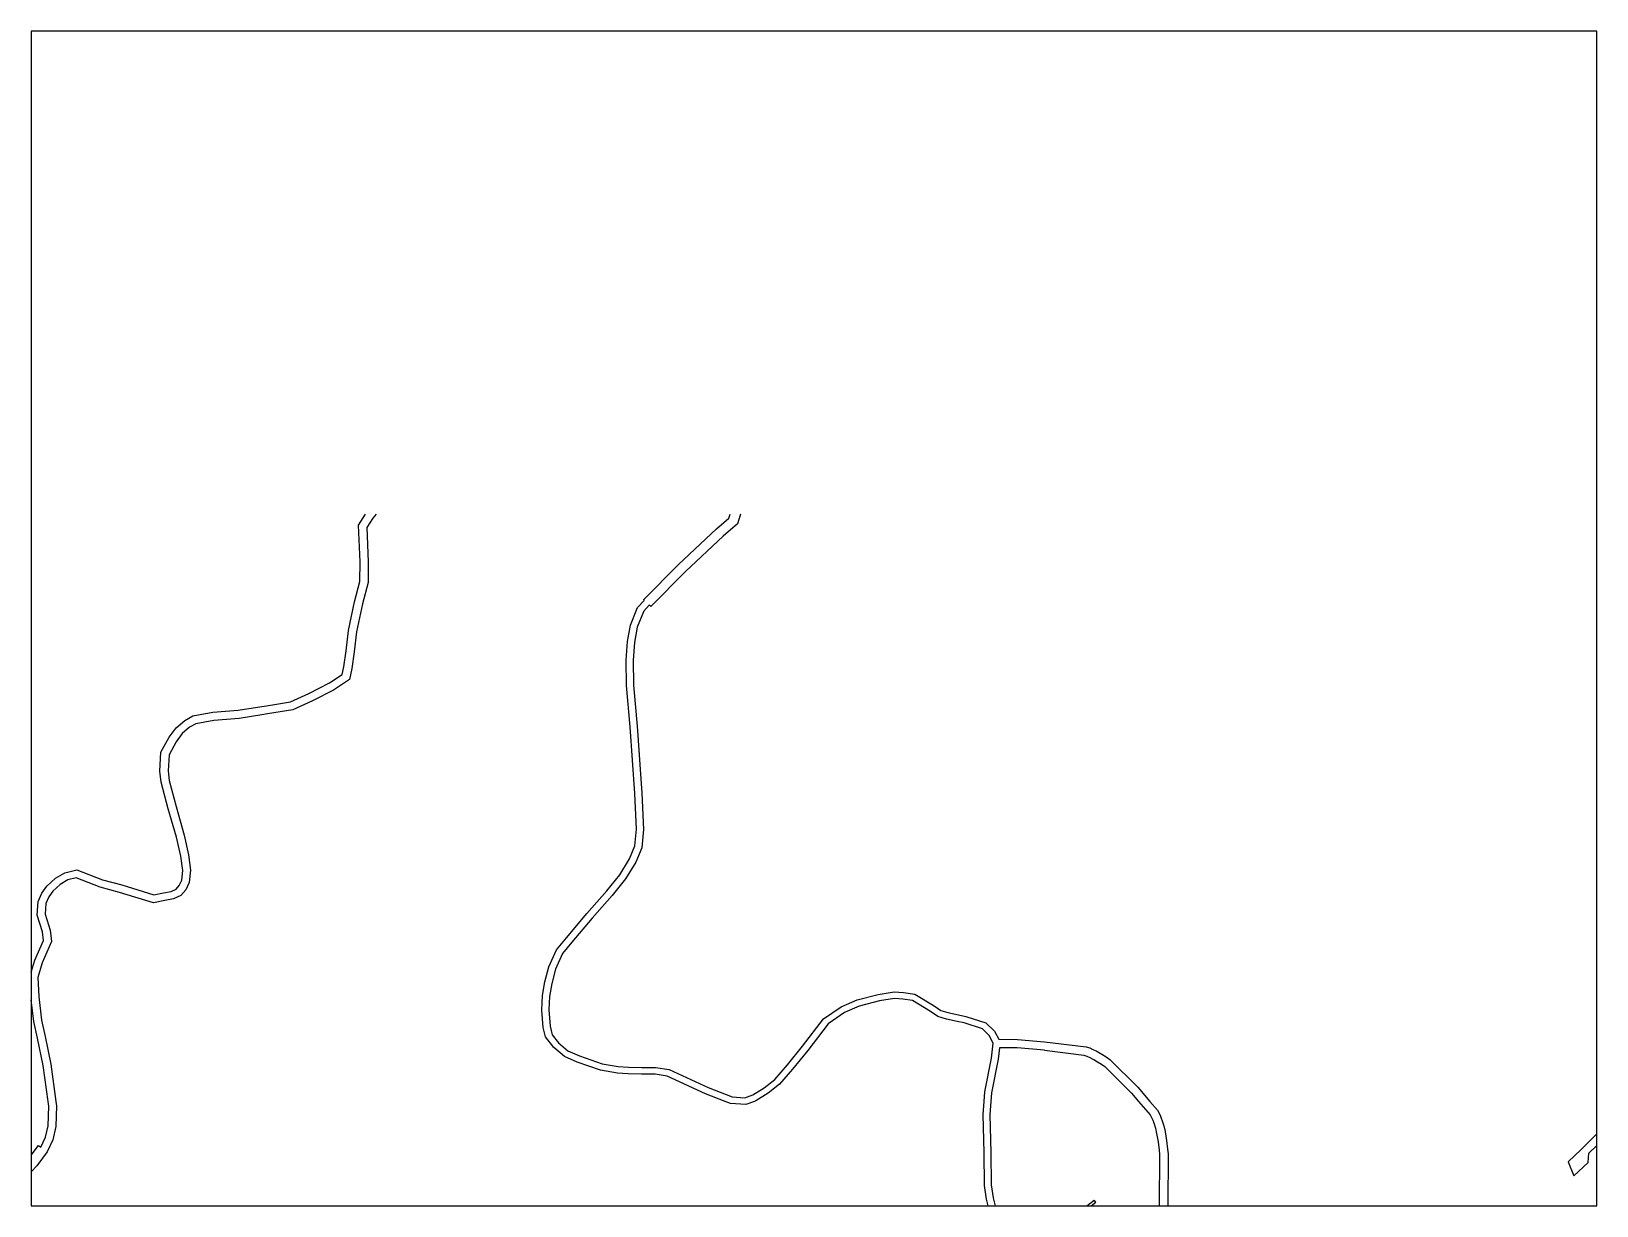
# Model space of a CAD drawing. Header units: metres. Extents: x -27200 to -24000, y -87000 to -85800.
# Drawn here: x -24800 to -24000, y -86400 to -85800 of the extents above; entities that cross this region are included whole.
import ezdxf

# ---------------------------------------------------------------- set-up
doc = ezdxf.new("R2010")
doc.units = ezdxf.units.M
doc.header["$LTSCALE"] = 2.5
doc.layers.add('図郭', color=7, linetype='Continuous')
doc.layers.add('道路', color=7, linetype='Continuous')

msp = doc.modelspace()

# ---------------------------------------------------------------- linework, layer by layer
at = {"layer": '図郭'}
msp.add_lwpolyline([(-24800, -86400), (-24000, -86400), (-24000, -85800), (-24800, -85800)], close=True, dxfattribs=at)
at = {"layer": '道路', "flags": 128}
for points in [[(-24682.24, -86144.95), (-24679.88, -86144.58), (-24667.52, -86142.61), (-24658.11, -86138.29), (-24647.69, -86132.94), (-24641.15, -86128.63), (-24640.29, -86124.73), (-24639.17, -86116.57), (-24637.98, -86106.08), (-24634.88, -86091.53), (-24632.12, -86081.06), (-24631.99, -86071.09), (-24632.77, -86052.39), (-24629.23, -86046.71)], [(-24623.75, -86046.71), (-24625.53, -86048.74), (-24628.5, -86053.52), (-24627.77, -86071.03), (-24627.91, -86081.64), (-24630.78, -86092.51), (-24633.81, -86106.75), (-24634.99, -86117.09), (-24636.14, -86125.48), (-24637.41, -86131.24), (-24645.54, -86136.6), (-24656.26, -86142.11), (-24666.28, -86146.7), (-24679.21, -86148.77), (-24682.24, -86149.25)], [(-24445.44, -86346.7), (-24455.43, -86342.77), (-24475.08, -86333.75), (-24481.21, -86332.78), (-24488.22, -86332.82), (-24495.02, -86332.63), (-24500.47, -86332.33), (-24509.17, -86330.82), (-24521.11, -86326.65), (-24527.58, -86323.77), (-24533.04, -86319.23), (-24537.18, -86313.78), (-24538.33, -86308.94), (-24539.15, -86300.11), (-24538.83, -86292.67), (-24537.52, -86285.6), (-24535.44, -86278), (-24531.6, -86269.21), (-24526.55, -86263.11), (-24516.1, -86250.78), (-24505.89, -86239.17), (-24499.19, -86230.92), (-24494.25, -86222.84), (-24491.5, -86216.23), (-24490.71, -86207.65), (-24491.62, -86189.39), (-24494.03, -86155.35), (-24495.79, -86134.16), (-24496.07, -86121.26), (-24495.35, -86111.8), (-24493.85, -86103.36), (-24490.51, -86095.2), (-24490.12, -86094.36), (-24486.83, -86090.81), (-24487.03, -86090.31), (-24469.29, -86072.36), (-24449.77, -86054.18), (-24443.49, -86048.75), (-24442.85, -86046.71)], [(-24437.49, -86046.71), (-24439.03, -86051.67), (-24446.35, -86057.99), (-24465.72, -86076.03), (-24483.39, -86093.91), (-24484.19, -86093.26), (-24487.09, -86096.38), (-24487.21, -86096.63), (-24490.38, -86104.37), (-24491.79, -86112.25), (-24492.47, -86121.35), (-24492.2, -86133.98), (-24490.45, -86155.07), (-24488.03, -86189.18), (-24487.11, -86207.73), (-24487.97, -86217.1), (-24491.04, -86224.47), (-24496.25, -86233), (-24503.14, -86241.49), (-24513.38, -86253.13), (-24523.79, -86265.42), (-24528.51, -86271.11), (-24532.05, -86279.21), (-24534.02, -86286.4), (-24535.25, -86293.07), (-24535.55, -86300.02), (-24534.78, -86308.35), (-24533.75, -86312.67), (-24530.56, -86316.87), (-24525.77, -86320.85), (-24519.85, -86323.48), (-24508.31, -86327.51), (-24500.09, -86328.94), (-24494.88, -86329.23), (-24488.19, -86329.41), (-24480.95, -86329.37), (-24474.08, -86330.46), (-24454.09, -86339.64), (-24441.84, -86344.46), (-24435.4, -86344.89), (-24431.18, -86343.34), (-24425.42, -86339.79), (-24419.96, -86335.52), (-24413.58, -86328.09), (-24405.89, -86318.53), (-24395.08, -86304.59), (-24386.07, -86298.39), (-24377.97, -86294.76), (-24367.29, -86292.02), (-24358.95, -86290.78), (-24354.24, -86291.12), (-24348.53, -86291.87), (-24338.56, -86297.93), (-24335.23, -86300.22), (-24331.52, -86301.34), (-24326.08, -86302.51), (-24322.44, -86303.3), (-24312.17, -86306.66), (-24307.75, -86310.9), (-24305.58, -86314.96), (-24295.93, -86315.07), (-24282.26, -86316.23)], [(-24800, -86280.66), (-24798.12, -86274.56), (-24793.77, -86264.43), (-24794.28, -86260.13), (-24796.93, -86251.61), (-24796.51, -86244.55), (-24794.56, -86240.27), (-24792.06, -86236.7), (-24787.67, -86232.63), (-24782.86, -86229.88), (-24776.77, -86228.37), (-24763.61, -86233.49), (-24753.81, -86236.1), (-24737.38, -86241.18), (-24732.48, -86240.12), (-24728.57, -86239.42), (-24726.01, -86238.25), (-24724.36, -86236.41), (-24723.12, -86233.77), (-24722.6, -86228.69), (-24723.51, -86221.5), (-24725.87, -86211.79), (-24729.98, -86197.22), (-24733.68, -86183.61), (-24734.34, -86177.97), (-24733.77, -86168.36), (-24729.5, -86160.68), (-24725.95, -86155.79), (-24721.53, -86152.07), (-24717.44, -86149.7), (-24707.28, -86147.93), (-24694.25, -86146.86), (-24682.24, -86144.95)], [(-24682.24, -86149.25), (-24693.74, -86151.08), (-24706.74, -86152.14), (-24715.97, -86153.75), (-24719.08, -86155.55), (-24722.83, -86158.7), (-24725.92, -86162.97), (-24729.6, -86169.58), (-24730.08, -86177.85), (-24729.5, -86182.82), (-24726.01, -86196.1), (-24721.91, -86210.68), (-24719.6, -86220.76), (-24718.6, -86228.64), (-24719.24, -86234.85), (-24721.01, -86238.63), (-24723.6, -86241.52), (-24727.38, -86243.25), (-24731.71, -86244.02), (-24737.55, -86245.29), (-24754.91, -86239.92), (-24764.85, -86237.27), (-24777.04, -86232.53), (-24781.36, -86233.6), (-24785.31, -86235.86), (-24789.05, -86239.32), (-24791.09, -86242.25), (-24792.58, -86245.53), (-24792.92, -86251.12), (-24790.38, -86259.3), (-24789.7, -86265.02), (-24794.38, -86275.93), (-24796.71, -86283.49), (-24796.21, -86293.06), (-24794.82, -86305.24), (-24792.95, -86313.61), (-24790, -86327.65), (-24787.39, -86346.7)], [(-24725.87, -86211.79), (-24729.98, -86197.22)], [(-24726.01, -86196.1), (-24721.91, -86210.68)], [(-24313.07, -86346.71), (-24312.67, -86341.85), (-24309.32, -86324.68), (-24308.36, -86316.98), (-24310.5, -86312.98), (-24313.97, -86309.66), (-24323.34, -86306.59), (-24326.8, -86305.83), (-24332.37, -86304.64), (-24336.72, -86303.33), (-24340.41, -86300.78), (-24349.69, -86295.15), (-24354.59, -86294.51), (-24358.82, -86294.2), (-24366.61, -86295.36), (-24376.84, -86297.98), (-24384.4, -86301.37), (-24392.71, -86307.1), (-24403.22, -86320.64), (-24410.96, -86330.26), (-24417.59, -86337.99), (-24423.47, -86342.59), (-24429.68, -86346.41), (-24430.47, -86346.7)], [(-24282.26, -86320.61), (-24296.14, -86319.43), (-24305.22, -86319.33), (-24305.96, -86325.21), (-24309.3, -86342.32), (-24309.65, -86346.71)], [(-24282.26, -86316.23), (-24260.83, -86318.79), (-24259.11, -86319.38), (-24257.45, -86320.13), (-24255.83, -86320.97), (-24254.96, -86321.44), (-24252.83, -86322.62), (-24250.76, -86323.9), (-24248.78, -86325.32), (-24248.62, -86325.45), (-24234.56, -86339.53), (-24228.3, -86346.71)], [(-24282.26, -86320.61), (-24262.09, -86323.08), (-24260.5, -86323.63), (-24258.96, -86324.34), (-24257.46, -86325.13), (-24257.06, -86325.34), (-24255.05, -86326.46), (-24253.1, -86327.68), (-24251.4, -86328.92), (-24237.8, -86342.54), (-24234.17, -86346.71)], [(-24800, -86374.19), (-24796.28, -86369.2), (-24795.08, -86370.15), (-24792.72, -86365.03), (-24791.43, -86359.12), (-24791.06, -86349.2), (-24791.4, -86346.7)], [(-24787.39, -86346.7), (-24787.08, -86349), (-24787.47, -86359.62), (-24788.93, -86366.3), (-24791.85, -86372.5), (-24797.12, -86379.57), (-24800, -86382.66)], [(-24430.47, -86346.7), (-24434.91, -86348.34), (-24442.59, -86347.82), (-24445.44, -86346.7)], [(-24310.99, -86400), (-24311.8, -86396.67), (-24312.85, -86389.66), (-24313.05, -86373.05), (-24313.61, -86353.34), (-24313.07, -86346.71)], [(-24309.65, -86346.71), (-24310.2, -86353.43), (-24309.65, -86372.99), (-24309.44, -86389.38), (-24308.46, -86396.01), (-24307.49, -86400)], [(-24234.17, -86346.71), (-24228.17, -86353.58), (-24227.46, -86354.91), (-24226.88, -86356.31), (-24226.39, -86357.66), (-24225.53, -86360.46), (-24224.9, -86363.16), (-24224.17, -86367.4), (-24223.66, -86371.67), (-24223.49, -86373.92), (-24223.68, -86400)], [(-24228.3, -86346.71), (-24224.39, -86351.18), (-24223.59, -86352.66), (-24222.93, -86354.2), (-24222.35, -86355.79), (-24222.21, -86356.19), (-24221.3, -86359.14), (-24220.59, -86362.14), (-24220.56, -86362.29), (-24219.8, -86366.67), (-24219.27, -86371.08), (-24219.08, -86373.59), (-24219.09, -86400)], [(-24014.51, -86377.58), (-24007.98, -86371.35), (-24000, -86363.35)], [(-24011.66, -86384.81), (-24004.39, -86378.01), (-24003.94, -86373.24), (-24000, -86369.29)], [(-24014.51, -86377.58), (-24011.66, -86384.81)], [(-24260.59, -86400), (-24256.83, -86397.15)], [(-24258.35, -86400), (-24256.01, -86398.23)], [(-24256.01, -86398.23), (-24256.83, -86397.15)]]:
    msp.add_lwpolyline(points, dxfattribs=at)
at = {"layer": '道路'}
msp.add_lwpolyline([(-24791.4, -86346.7), (-24793.92, -86328.33), (-24796.83, -86314.45), (-24798.74, -86305.91), (-24800, -86294.89)], dxfattribs=at)

doc.saveas('drawing.dxf')
